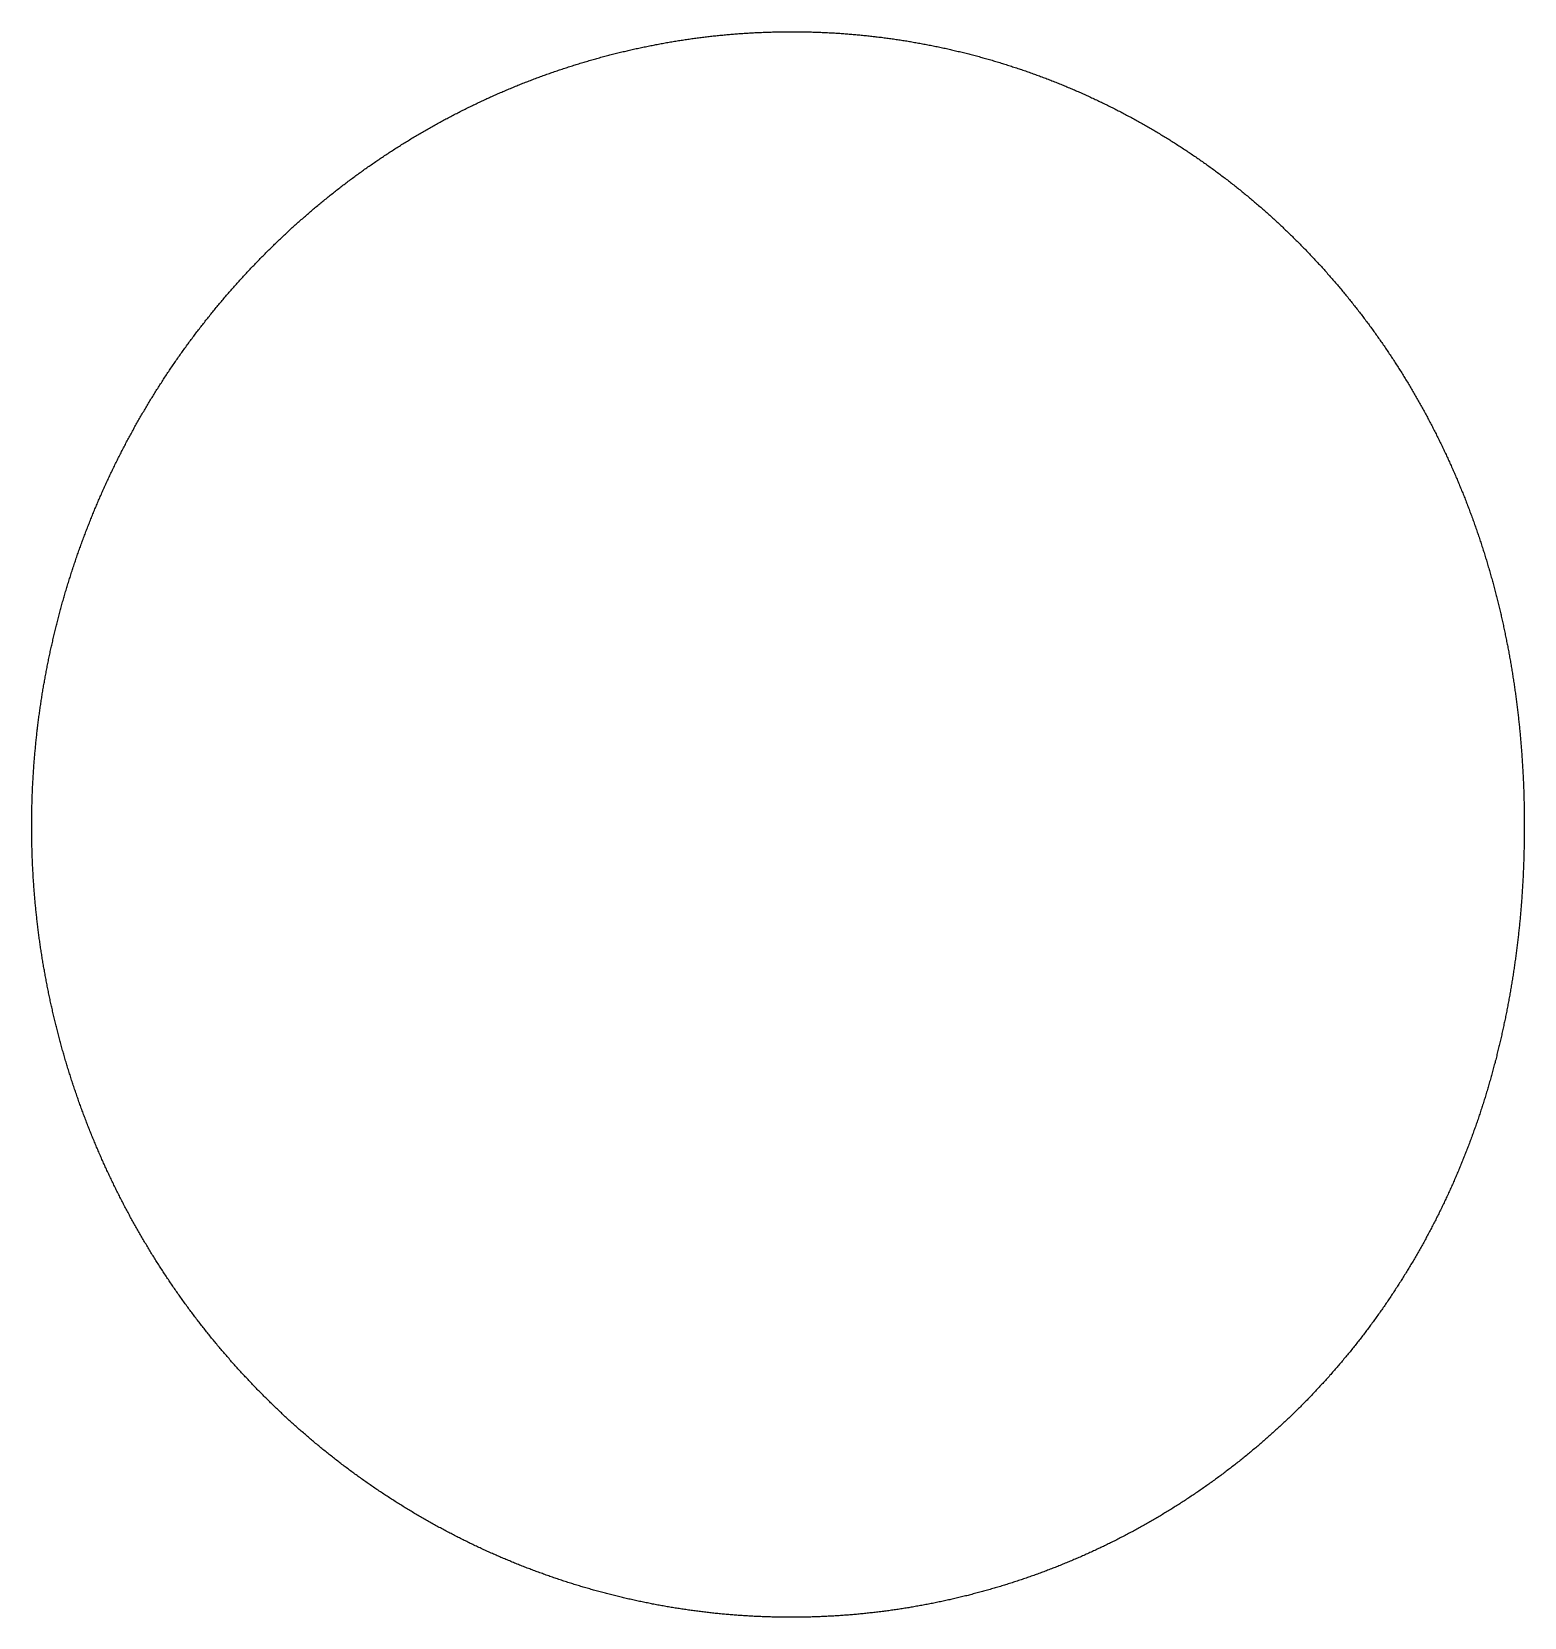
# Model space of a CAD drawing. Header units: metres. Extents: x -294 to 245, y -286 to 287.
import ezdxf

# ---------------------------------------------------------------- set-up
doc = ezdxf.new("R2010")
doc.units = ezdxf.units.M

msp = doc.modelspace()

# ---------------------------------------------------------------- linework, layer by layer
msp.add_lwpolyline([(245.04, 0), (245.04, -0.15), (245.04, -0.63), (245.04, -1.12), (245.04, -1.61), (245.04, -1.61), (245.03, -2.09), (245.03, -2.58), (245.03, -3.07), (245.02, -3.55), (245.02, -4.04), (245.01, -4.53), (245.01, -5.01), (245, -5.5), (244.99, -5.99), (244.98, -6.47), (244.98, -6.96), (244.97, -7.45), (244.96, -7.93), (244.95, -8.42), (244.93, -8.91), (244.92, -9.39), (244.91, -9.88), (244.9, -10.36), (244.88, -10.85), (244.87, -11.34), (244.85, -11.82), (244.84, -12.31), (244.82, -12.8), (244.8, -13.28), (244.79, -13.77), (244.77, -14.26), (244.75, -14.74), (244.73, -15.23), (244.71, -15.72), (244.69, -16.2), (244.67, -16.69), (244.65, -17.17), (244.62, -17.66), (244.6, -18.15), (244.58, -18.63), (244.55, -19.12), (244.52, -19.6), (244.5, -20.09), (244.47, -20.58), (244.44, -21.06), (244.42, -21.55), (244.39, -22.03), (244.36, -22.52), (244.33, -23.01), (244.3, -23.49), (244.27, -23.98), (244.23, -24.46), (244.2, -24.95), (244.17, -25.43), (244.13, -25.92), (244.1, -26.41), (244.06, -26.89), (244.03, -27.38), (243.99, -27.86), (243.95, -28.35), (243.91, -28.83), (243.88, -29.32), (243.84, -29.8), (243.8, -30.29), (243.75, -30.77), (243.71, -31.26), (243.67, -31.74), (243.63, -32.23), (243.58, -32.71), (243.54, -33.2), (243.49, -33.68), (243.45, -34.16), (243.4, -34.65), (243.35, -35.13), (243.31, -35.62), (243.26, -36.1), (243.21, -36.59), (243.16, -37.07), (243.11, -37.55), (243.05, -38.04), (243, -38.52), (242.95, -39.01), (242.9, -39.49), (242.84, -39.97), (242.79, -40.46), (242.73, -40.94), (242.67, -41.42), (242.62, -41.91), (242.56, -42.39), (242.5, -42.87), (242.44, -43.36), (242.38, -43.84), (242.32, -44.32), (242.26, -44.81), (242.2, -45.29), (242.14, -45.77), (242.07, -46.25), (242.01, -46.74), (241.94, -47.22), (241.88, -47.7), (241.81, -48.18), (241.75, -48.67), (241.68, -49.15), (241.61, -49.63), (241.54, -50.11), (241.47, -50.59), (241.4, -51.07), (241.33, -51.56), (241.26, -52.04), (241.19, -52.52), (241.11, -53), (241.04, -53.48), (240.97, -53.96), (240.89, -54.44), (240.82, -54.92), (240.74, -55.4), (240.66, -55.89), (240.58, -56.37), (240.5, -56.85), (240.43, -57.33), (240.35, -57.81), (240.26, -58.29), (240.18, -58.77), (240.1, -59.25), (240.02, -59.73), (239.93, -60.2), (239.85, -60.68), (239.76, -61.16), (239.68, -61.64), (239.59, -62.12), (239.5, -62.6), (239.42, -63.08), (239.33, -63.56), (239.24, -64.04), (239.15, -64.51), (239.06, -64.99), (238.96, -65.47), (238.87, -65.95), (238.78, -66.43), (238.68, -66.9), (238.59, -67.38), (238.49, -67.86), (238.4, -68.33), (238.3, -68.81), (238.2, -69.29), (238.11, -69.77), (238.01, -70.24), (237.91, -70.72), (237.81, -71.19), (237.71, -71.67), (237.61, -72.15), (237.5, -72.62), (237.4, -73.1), (237.3, -73.57), (237.19, -74.05), (237.09, -74.52), (236.98, -75), (236.87, -75.47), (236.77, -75.95), (236.66, -76.42), (236.55, -76.9), (236.44, -77.37), (236.33, -77.85), (236.22, -78.32), (236.11, -78.79), (235.99, -79.27), (235.88, -79.74), (235.77, -80.21), (235.65, -80.69), (235.54, -81.16), (235.42, -81.63), (235.3, -82.1), (235.18, -82.58), (235.07, -83.05), (234.95, -83.52), (234.83, -83.99), (234.71, -84.46), (234.58, -84.93), (234.46, -85.41), (234.34, -85.88), (234.21, -86.35), (234.09, -86.82), (233.96, -87.29), (233.84, -87.76), (233.71, -88.23), (233.58, -88.7), (233.46, -89.17), (233.33, -89.64), (233.2, -90.11), (233.07, -90.57), (232.93, -91.04), (232.8, -91.51), (232.67, -91.98), (232.53, -92.45), (232.4, -92.92), (232.26, -93.38), (232.13, -93.85), (231.99, -94.32), (231.85, -94.78), (231.72, -95.25), (231.58, -95.72), (231.44, -96.18), (231.3, -96.65), (231.15, -97.11), (231.01, -97.58), (230.87, -98.05), (230.73, -98.51), (230.58, -98.98), (230.44, -99.44), (230.29, -99.9), (230.14, -100.37), (229.99, -100.83), (229.85, -101.29), (229.7, -101.76), (229.55, -102.22), (229.4, -102.68), (229.24, -103.15), (229.09, -103.61), (228.94, -104.07), (228.78, -104.53), (228.63, -104.99), (228.47, -105.45), (228.32, -105.92), (228.16, -106.38), (228, -106.84), (227.84, -107.3), (227.68, -107.76), (227.52, -108.22), (227.36, -108.67), (227.2, -109.13), (227.04, -109.59), (226.87, -110.05), (226.71, -110.51), (226.54, -110.97), (226.38, -111.42), (226.21, -111.88), (226.04, -112.34), (225.87, -112.8), (225.71, -113.25), (225.54, -113.71), (225.37, -114.16), (225.19, -114.62), (225.02, -115.07), (224.85, -115.53), (224.68, -115.98), (224.5, -116.44), (224.33, -116.89), (224.15, -117.35), (223.97, -117.8), (223.8, -118.25), (223.62, -118.71), (223.44, -119.16), (223.26, -119.61), (223.08, -120.06), (222.9, -120.51), (222.71, -120.97), (222.53, -121.42), (222.35, -121.87), (222.16, -122.32), (221.98, -122.77), (221.79, -123.22), (221.6, -123.67), (221.42, -124.12), (221.23, -124.56), (221.04, -125.01), (220.85, -125.46), (220.66, -125.91), (220.46, -126.36), (220.27, -126.8), (220.08, -127.25), (219.88, -127.7), (219.69, -128.14), (219.49, -128.59), (219.3, -129.03), (219.1, -129.48), (218.9, -129.92), (218.7, -130.37), (218.5, -130.81), (218.3, -131.25), (218.1, -131.7), (217.9, -132.14), (217.7, -132.58), (217.49, -133.02), (217.29, -133.47), (217.08, -133.91), (216.88, -134.35), (216.67, -134.79), (216.46, -135.23), (216.25, -135.67), (216.04, -136.11), (215.83, -136.55), (215.62, -136.99), (215.41, -137.42), (215.2, -137.86), (214.99, -138.3), (214.77, -138.74), (214.56, -139.17), (214.34, -139.61), (214.13, -140.05), (213.91, -140.48), (213.69, -140.92), (213.48, -141.35), (213.26, -141.79), (213.04, -142.22), (212.82, -142.66), (212.59, -143.09), (212.37, -143.52), (212.15, -143.95), (211.93, -144.39), (211.7, -144.82), (211.48, -145.25), (211.25, -145.68), (211.02, -146.11), (210.8, -146.54), (210.57, -146.97), (210.34, -147.4), (210.11, -147.83), (209.88, -148.26), (209.65, -148.69), (209.42, -149.12), (209.18, -149.54), (208.95, -149.97), (208.71, -150.4), (208.48, -150.82), (208.24, -151.25), (208.01, -151.67), (207.77, -152.1), (207.53, -152.52), (207.29, -152.95), (207.05, -153.37), (206.81, -153.79), (206.57, -154.21), (206.32, -154.64), (206.08, -155.06), (205.84, -155.48), (205.59, -155.9), (205.35, -156.32), (205.1, -156.74), (204.85, -157.16), (204.61, -157.58), (204.36, -158), (204.11, -158.41), (203.86, -158.83), (203.61, -159.25), (203.36, -159.67), (203.1, -160.08), (202.85, -160.5), (202.6, -160.91), (202.34, -161.33), (202.09, -161.74), (201.83, -162.16), (201.58, -162.57), (201.32, -162.98), (201.06, -163.4), (200.8, -163.81), (200.54, -164.22), (200.28, -164.63), (200.02, -165.04), (199.76, -165.45), (199.5, -165.86), (199.23, -166.27), (198.97, -166.68), (198.7, -167.09), (198.44, -167.5), (198.17, -167.9), (197.91, -168.31), (197.64, -168.72), (197.37, -169.12), (197.1, -169.53), (196.83, -169.93), (196.56, -170.34), (196.29, -170.74), (196.02, -171.15), (195.74, -171.55), (195.47, -171.95), (195.19, -172.35), (194.92, -172.75), (194.64, -173.16), (194.37, -173.56), (194.09, -173.96), (193.81, -174.36), (193.53, -174.75), (193.25, -175.15), (192.97, -175.55), (192.69, -175.95), (192.41, -176.34), (192.13, -176.74), (191.84, -177.14), (191.56, -177.53), (191.27, -177.93), (190.99, -178.32), (190.7, -178.71), (190.42, -179.11), (190.13, -179.5), (189.84, -179.89), (189.55, -180.28), (189.26, -180.68), (188.97, -181.07), (188.68, -181.46), (188.39, -181.84), (188.09, -182.23), (187.8, -182.62), (187.51, -183.01), (187.21, -183.4), (186.92, -183.78), (186.62, -184.17), (186.32, -184.56), (186.03, -184.94), (185.73, -185.33), (185.43, -185.71), (185.13, -186.09), (184.83, -186.48), (184.53, -186.86), (184.22, -187.24), (183.92, -187.62), (183.62, -188), (183.31, -188.38), (183.01, -188.76), (182.7, -189.14), (182.4, -189.52), (182.09, -189.9), (181.78, -190.27), (181.47, -190.65), (181.17, -191.02), (180.86, -191.4), (180.55, -191.78), (180.23, -192.15), (179.92, -192.52), (179.61, -192.9), (179.3, -193.27), (178.98, -193.64), (178.67, -194.01), (178.35, -194.38), (178.04, -194.75), (177.72, -195.12), (177.4, -195.49), (177.09, -195.86), (176.77, -196.23), (176.45, -196.6), (176.13, -196.96), (175.81, -197.33), (175.48, -197.69), (175.16, -198.06), (174.84, -198.42), (174.52, -198.79), (174.19, -199.15), (173.87, -199.51), (173.54, -199.87), (173.22, -200.24), (172.89, -200.6), (172.56, -200.96), (172.23, -201.32), (171.91, -201.67), (171.58, -202.03), (171.25, -202.39), (170.92, -202.75), (170.58, -203.1), (170.25, -203.46), (169.92, -203.82), (169.59, -204.17), (169.25, -204.52), (168.92, -204.88), (168.58, -205.23), (168.25, -205.58), (167.91, -205.93), (167.57, -206.28), (167.23, -206.63), (166.89, -206.98), (166.56, -207.33), (166.21, -207.68), (165.87, -208.03), (165.53, -208.38), (165.19, -208.72), (164.85, -209.07), (164.51, -209.41), (164.16, -209.76), (163.82, -210.1), (163.47, -210.44), (163.13, -210.79), (162.78, -211.13), (162.43, -211.47), (162.08, -211.81), (161.74, -212.15), (161.39, -212.49), (161.04, -212.83), (160.69, -213.16), (160.34, -213.5), (159.98, -213.84), (159.63, -214.17), (159.28, -214.51), (158.92, -214.84), (158.57, -215.18), (158.22, -215.51), (157.86, -215.84), (157.5, -216.18), (157.15, -216.51), (156.79, -216.84), (156.43, -217.17), (156.07, -217.5), (155.72, -217.82), (155.36, -218.15), (155, -218.48), (154.63, -218.81), (154.27, -219.13), (153.91, -219.46), (153.55, -219.78), (153.18, -220.11), (152.82, -220.43), (152.46, -220.75), (152.09, -221.07), (151.72, -221.39), (151.36, -221.71), (150.99, -222.03), (150.62, -222.35), (150.25, -222.67), (149.89, -222.99), (149.52, -223.3), (149.15, -223.62), (148.78, -223.94), (148.4, -224.25), (148.03, -224.56), (147.66, -224.88), (147.29, -225.19), (146.91, -225.5), (146.54, -225.81), (146.16, -226.12), (145.79, -226.43), (145.41, -226.74), (145.04, -227.05), (144.66, -227.36), (144.28, -227.67), (143.9, -227.97), (143.53, -228.28), (143.15, -228.58), (142.77, -228.89), (142.39, -229.19), (142, -229.49), (141.62, -229.8), (141.24, -230.1), (140.86, -230.4), (140.48, -230.7), (140.09, -231), (139.71, -231.3), (139.32, -231.59), (138.94, -231.89), (138.55, -232.19), (138.16, -232.48), (137.78, -232.78), (137.39, -233.07), (137, -233.37), (136.61, -233.66), (136.22, -233.95), (135.83, -234.24), (135.44, -234.53), (135.05, -234.82), (134.66, -235.11), (134.27, -235.4), (133.87, -235.69), (133.48, -235.97), (133.09, -236.26), (132.69, -236.55), (132.3, -236.83), (131.9, -237.11), (131.51, -237.4), (131.11, -237.68), (130.71, -237.96), (130.32, -238.24), (129.92, -238.52), (129.52, -238.8), (129.12, -239.08), (128.72, -239.36), (128.32, -239.64), (127.92, -239.91), (127.52, -240.19), (127.12, -240.46), (126.72, -240.74), (126.31, -241.01), (125.91, -241.29), (125.51, -241.56), (125.1, -241.83), (124.7, -242.1), (124.29, -242.37), (123.89, -242.64), (123.48, -242.91), (123.08, -243.17), (122.67, -243.44), (122.26, -243.71), (121.85, -243.97), (121.44, -244.24), (121.04, -244.5), (120.63, -244.76), (120.22, -245.03), (119.81, -245.29), (119.39, -245.55), (118.98, -245.81), (118.57, -246.07), (118.16, -246.33), (117.75, -246.58), (117.33, -246.84), (116.92, -247.1), (116.5, -247.35), (116.09, -247.61), (115.67, -247.86), (115.26, -248.11), (114.84, -248.36), (114.42, -248.62), (114.01, -248.87), (113.59, -249.12), (113.17, -249.36), (112.75, -249.61), (112.33, -249.86), (111.91, -250.11), (111.49, -250.35), (111.07, -250.6), (110.65, -250.84), (110.23, -251.09), (109.81, -251.33), (109.39, -251.57), (108.96, -251.81), (108.54, -252.05), (108.12, -252.29), (107.69, -252.53), (107.27, -252.77), (106.84, -253.01), (106.42, -253.24), (105.99, -253.48), (105.57, -253.71), (105.14, -253.95), (104.71, -254.18), (104.28, -254.41), (103.86, -254.64), (103.43, -254.87), (103, -255.1), (102.57, -255.33), (102.14, -255.56), (101.71, -255.79), (101.28, -256.01), (100.85, -256.24), (100.42, -256.47), (99.98, -256.69), (99.55, -256.91), (99.12, -257.14), (98.69, -257.36), (98.25, -257.58), (97.82, -257.8), (97.38, -258.02), (96.95, -258.24), (96.51, -258.45), (96.08, -258.67), (95.64, -258.89), (95.2, -259.1), (94.77, -259.32), (94.33, -259.53), (93.89, -259.74), (93.45, -259.96), (93.02, -260.17), (92.58, -260.38), (92.14, -260.59), (91.7, -260.79), (91.26, -261), (90.82, -261.21), (90.38, -261.42), (89.93, -261.62), (89.49, -261.83), (89.05, -262.03), (88.61, -262.23), (88.17, -262.43), (87.72, -262.64), (87.28, -262.84), (86.84, -263.03), (86.39, -263.23), (85.95, -263.43), (85.5, -263.63), (85.06, -263.82), (84.61, -264.02), (84.16, -264.21), (83.72, -264.41), (83.27, -264.6), (82.82, -264.79), (82.38, -264.98), (81.93, -265.17), (81.48, -265.36), (81.03, -265.55), (80.58, -265.74), (80.13, -265.93), (79.68, -266.11), (79.23, -266.3), (78.78, -266.48), (78.33, -266.66), (77.88, -266.85), (77.43, -267.03), (76.98, -267.21), (76.52, -267.39), (76.07, -267.57), (75.62, -267.75), (75.17, -267.93), (74.71, -268.1), (74.26, -268.28), (73.8, -268.45), (73.35, -268.63), (72.89, -268.8), (72.44, -268.97), (71.98, -269.14), (71.53, -269.32), (71.07, -269.49), (70.62, -269.65), (70.16, -269.82), (69.7, -269.99), (69.24, -270.16), (68.79, -270.32), (68.33, -270.49), (67.87, -270.65), (67.41, -270.81), (66.95, -270.98), (66.49, -271.14), (66.03, -271.3), (65.57, -271.46), (65.11, -271.62), (64.65, -271.77), (64.19, -271.93), (63.73, -272.09), (63.27, -272.24), (62.81, -272.4), (62.35, -272.55), (61.89, -272.7), (61.42, -272.86), (60.96, -273.01), (60.5, -273.16), (60.03, -273.31), (59.57, -273.45), (59.11, -273.6), (58.64, -273.75), (58.18, -273.89), (57.71, -274.04), (57.25, -274.18), (56.78, -274.33), (56.32, -274.47), (55.85, -274.61), (55.39, -274.75), (54.92, -274.89), (54.45, -275.03), (53.99, -275.17), (53.52, -275.3), (53.05, -275.44), (52.59, -275.57), (52.12, -275.71), (51.65, -275.84), (51.18, -275.97), (50.71, -276.11), (50.24, -276.24), (49.77, -276.37), (49.31, -276.5), (48.84, -276.62), (48.37, -276.75), (47.9, -276.88), (47.43, -277), (46.96, -277.13), (46.48, -277.25), (46.01, -277.37), (45.54, -277.5), (45.07, -277.62), (44.6, -277.74), (44.13, -277.86), (43.66, -277.98), (43.18, -278.09), (42.71, -278.21), (42.24, -278.33), (41.77, -278.44), (41.29, -278.56), (40.82, -278.67), (40.35, -278.78), (39.87, -278.89), (39.4, -279), (38.92, -279.11), (38.45, -279.22), (37.97, -279.33), (37.5, -279.44), (37.02, -279.54), (36.55, -279.65), (36.07, -279.75), (35.6, -279.86), (35.12, -279.96), (34.65, -280.06), (34.17, -280.16), (33.69, -280.26), (33.22, -280.36), (32.74, -280.46), (32.26, -280.56), (31.79, -280.66), (31.31, -280.75), (30.83, -280.85), (30.36, -280.94), (29.88, -281.03), (29.4, -281.12), (28.92, -281.22), (28.44, -281.31), (27.96, -281.39), (27.49, -281.48), (27.01, -281.57), (26.53, -281.66), (26.05, -281.74), (25.57, -281.83), (25.09, -281.91), (24.61, -282), (24.13, -282.08), (23.65, -282.16), (23.17, -282.24), (22.69, -282.32), (22.21, -282.4), (21.73, -282.47), (21.25, -282.55), (20.77, -282.63), (20.29, -282.7), (19.81, -282.78), (19.33, -282.85), (18.84, -282.92), (18.36, -282.99), (17.88, -283.06), (17.4, -283.13), (16.92, -283.2), (16.44, -283.27), (15.95, -283.34), (15.47, -283.4), (14.99, -283.47), (14.51, -283.53), (14.02, -283.6), (13.54, -283.66), (13.06, -283.72), (12.58, -283.78), (12.09, -283.84), (11.61, -283.9), (11.13, -283.96), (10.64, -284.01), (10.16, -284.07), (9.68, -284.13), (9.19, -284.18), (8.71, -284.23), (8.23, -284.29), (7.74, -284.34), (7.26, -284.39), (6.77, -284.44), (6.29, -284.49), (5.8, -284.53), (5.32, -284.58), (4.84, -284.63), (4.35, -284.67), (3.87, -284.72), (3.38, -284.76), (2.9, -284.8), (2.41, -284.85), (1.93, -284.89), (1.44, -284.93), (0.96, -284.97), (0.47, -285), (-0.01, -285.04), (-0.5, -285.08), (-0.98, -285.11), (-1.47, -285.15), (-1.96, -285.18), (-2.44, -285.21), (-2.93, -285.24), (-3.41, -285.27), (-3.9, -285.3), (-4.38, -285.33), (-4.87, -285.36), (-5.36, -285.39), (-5.84, -285.41), (-6.33, -285.44), (-6.81, -285.46), (-7.3, -285.49), (-7.79, -285.51), (-8.27, -285.53), (-8.76, -285.55), (-9.25, -285.57), (-9.73, -285.59), (-10.22, -285.61), (-10.7, -285.63), (-11.19, -285.64), (-11.68, -285.66), (-12.16, -285.67), (-12.65, -285.69), (-13.14, -285.7), (-13.62, -285.71), (-14.11, -285.72), (-14.6, -285.73), (-15.08, -285.74), (-15.57, -285.75), (-16.06, -285.76), (-16.54, -285.77), (-17.03, -285.77), (-17.52, -285.78), (-18, -285.78), (-18.49, -285.78), (-18.98, -285.78), (-19.46, -285.79), (-19.95, -285.79), (-20.44, -285.79), (-20.92, -285.78), (-21.41, -285.78), (-21.9, -285.78), (-22.38, -285.77), (-22.87, -285.77), (-23.36, -285.76), (-23.84, -285.76), (-24.33, -285.75), (-24.82, -285.74), (-25.3, -285.73), (-25.79, -285.72), (-26.28, -285.71), (-26.76, -285.69), (-27.25, -285.68), (-27.74, -285.67), (-28.22, -285.65), (-28.71, -285.63), (-29.2, -285.62), (-29.68, -285.6), (-30.17, -285.58), (-30.65, -285.56), (-31.14, -285.54), (-31.63, -285.52), (-32.11, -285.5), (-32.6, -285.47), (-33.09, -285.45), (-33.57, -285.42), (-34.06, -285.4), (-34.54, -285.37), (-35.03, -285.34), (-35.52, -285.32), (-36, -285.29), (-36.49, -285.26), (-36.97, -285.22), (-37.46, -285.19), (-37.94, -285.16), (-38.43, -285.12), (-38.92, -285.09), (-39.4, -285.05), (-39.89, -285.02), (-40.37, -284.98), (-40.86, -284.94), (-41.34, -284.9), (-41.83, -284.86), (-42.31, -284.82), (-42.8, -284.78), (-43.28, -284.74), (-43.77, -284.69), (-44.25, -284.65), (-44.73, -284.6), (-45.22, -284.55), (-45.7, -284.51), (-46.19, -284.46), (-46.67, -284.41), (-47.16, -284.36), (-47.64, -284.31), (-48.12, -284.26), (-48.61, -284.2), (-49.09, -284.15), (-49.58, -284.09), (-50.06, -284.04), (-50.54, -283.98), (-51.03, -283.93), (-51.51, -283.87), (-51.99, -283.81), (-52.48, -283.75), (-52.96, -283.69), (-53.44, -283.63), (-53.92, -283.56), (-54.41, -283.5), (-54.89, -283.43), (-55.37, -283.37), (-55.85, -283.3), (-56.33, -283.24), (-56.82, -283.17), (-57.3, -283.1), (-57.78, -283.03), (-58.26, -282.96), (-58.74, -282.89), (-59.22, -282.81), (-59.71, -282.74), (-60.19, -282.67), (-60.67, -282.59), (-61.15, -282.52), (-61.63, -282.44), (-62.11, -282.36), (-62.59, -282.28), (-63.07, -282.2), (-63.55, -282.12), (-64.03, -282.04), (-64.51, -281.96), (-64.99, -281.87), (-65.47, -281.79), (-65.95, -281.71), (-66.43, -281.62), (-66.91, -281.53), (-67.38, -281.45), (-67.86, -281.36), (-68.34, -281.27), (-68.82, -281.18), (-69.3, -281.09), (-69.78, -281), (-70.25, -280.9), (-70.73, -280.81), (-71.21, -280.71), (-71.69, -280.62), (-72.16, -280.52), (-72.64, -280.43), (-73.12, -280.33), (-73.59, -280.23), (-74.07, -280.13), (-74.55, -280.03), (-75.02, -279.93), (-75.5, -279.82), (-75.97, -279.72), (-76.45, -279.62), (-76.92, -279.51), (-77.4, -279.41), (-77.87, -279.3), (-78.35, -279.19), (-78.82, -279.08), (-79.3, -278.97), (-79.77, -278.86), (-80.25, -278.75), (-80.72, -278.64), (-81.19, -278.53), (-81.67, -278.42), (-82.14, -278.3), (-82.61, -278.19), (-83.08, -278.07), (-83.56, -277.95), (-84.03, -277.83), (-84.5, -277.72), (-84.97, -277.6), (-85.44, -277.48), (-85.92, -277.35), (-86.39, -277.23), (-86.86, -277.11), (-87.33, -276.98), (-87.8, -276.86), (-88.27, -276.73), (-88.74, -276.61), (-89.21, -276.48), (-89.68, -276.35), (-90.15, -276.22), (-90.62, -276.09), (-91.09, -275.96), (-91.55, -275.83), (-92.02, -275.7), (-92.49, -275.56), (-92.96, -275.43), (-93.43, -275.3), (-93.89, -275.16), (-94.36, -275.02), (-94.83, -274.88), (-95.29, -274.75), (-95.76, -274.61), (-96.23, -274.47), (-96.69, -274.33), (-97.16, -274.18), (-97.62, -274.04), (-98.09, -273.9), (-98.55, -273.75), (-99.02, -273.61), (-99.48, -273.46), (-99.95, -273.31), (-100.41, -273.17), (-100.87, -273.02), (-101.34, -272.87), (-101.8, -272.72), (-102.26, -272.57), (-102.72, -272.41), (-103.19, -272.26), (-103.65, -272.11), (-104.11, -271.95), (-104.57, -271.8), (-105.03, -271.64), (-105.49, -271.48), (-105.95, -271.33), (-106.41, -271.17), (-106.87, -271.01), (-107.33, -270.85), (-107.79, -270.69), (-108.25, -270.52), (-108.71, -270.36), (-109.17, -270.2), (-109.62, -270.03), (-110.08, -269.87), (-110.54, -269.7), (-111, -269.53), (-111.45, -269.37), (-111.91, -269.2), (-112.37, -269.03), (-112.82, -268.86), (-113.28, -268.69), (-113.73, -268.51), (-114.19, -268.34), (-114.64, -268.17), (-115.1, -267.99), (-115.55, -267.82), (-116, -267.64), (-116.46, -267.46), (-116.91, -267.29), (-117.36, -267.11), (-117.82, -266.93), (-118.27, -266.75), (-118.72, -266.57), (-119.17, -266.39), (-119.62, -266.2), (-120.07, -266.02), (-120.52, -265.83), (-120.97, -265.65), (-121.42, -265.46), (-121.87, -265.28), (-122.32, -265.09), (-122.77, -264.9), (-123.22, -264.71), (-123.67, -264.52), (-124.12, -264.33), (-124.56, -264.14), (-125.01, -263.95), (-125.46, -263.75), (-125.9, -263.56), (-126.35, -263.36), (-126.79, -263.17), (-127.24, -262.97), (-127.68, -262.78), (-128.13, -262.58), (-128.57, -262.38), (-129.02, -262.18), (-129.46, -261.98), (-129.9, -261.78), (-130.35, -261.57), (-130.79, -261.37), (-131.23, -261.17), (-131.67, -260.96), (-132.11, -260.76), (-132.55, -260.55), (-133, -260.34), (-133.44, -260.14), (-133.88, -259.93), (-134.31, -259.72), (-134.75, -259.51), (-135.19, -259.3), (-135.63, -259.09), (-136.07, -258.87), (-136.51, -258.66), (-136.94, -258.45), (-137.38, -258.23), (-137.82, -258.02), (-138.25, -257.8), (-138.69, -257.58), (-139.12, -257.36), (-139.56, -257.15), (-139.99, -256.93), (-140.43, -256.71), (-140.86, -256.48), (-141.29, -256.26), (-141.73, -256.04), (-142.16, -255.82), (-142.59, -255.59), (-143.02, -255.37), (-143.45, -255.14), (-143.88, -254.91), (-144.31, -254.69), (-144.74, -254.46), (-145.17, -254.23), (-145.6, -254), (-146.03, -253.77), (-146.46, -253.54), (-146.89, -253.31), (-147.31, -253.07), (-147.74, -252.84), (-148.17, -252.61), (-148.59, -252.37), (-149.02, -252.14), (-149.44, -251.9), (-149.87, -251.66), (-150.29, -251.42), (-150.72, -251.18), (-151.14, -250.94), (-151.57, -250.7), (-151.99, -250.46), (-152.41, -250.22), (-152.83, -249.98), (-153.25, -249.73), (-153.67, -249.49), (-154.1, -249.25), (-154.52, -249), (-154.93, -248.75), (-155.35, -248.51), (-155.77, -248.26), (-156.19, -248.01), (-156.61, -247.76), (-157.03, -247.51), (-157.44, -247.26), (-157.86, -247.01), (-158.28, -246.75), (-158.69, -246.5), (-159.11, -246.25), (-159.52, -245.99), (-159.94, -245.74), (-160.35, -245.48), (-160.76, -245.22), (-161.18, -244.97), (-161.59, -244.71), (-162, -244.45), (-162.41, -244.19), (-162.82, -243.93), (-163.23, -243.67), (-163.64, -243.41), (-164.05, -243.14), (-164.46, -242.88), (-164.87, -242.62), (-165.28, -242.35), (-165.69, -242.09), (-166.1, -241.82), (-166.5, -241.55), (-166.91, -241.28), (-167.32, -241.02), (-167.72, -240.75), (-168.13, -240.48), (-168.53, -240.21), (-168.93, -239.93), (-169.34, -239.66), (-169.74, -239.39), (-170.14, -239.12), (-170.55, -238.84), (-170.95, -238.57), (-171.35, -238.29), (-171.75, -238.01), (-172.15, -237.74), (-172.55, -237.46), (-172.95, -237.18), (-173.35, -236.9), (-173.74, -236.62), (-174.14, -236.34), (-174.54, -236.06), (-174.93, -235.78), (-175.33, -235.49), (-175.73, -235.21), (-176.12, -234.93), (-176.52, -234.64), (-176.91, -234.35), (-177.3, -234.07), (-177.7, -233.78), (-178.09, -233.49), (-178.48, -233.21), (-178.87, -232.92), (-179.26, -232.63), (-179.65, -232.34), (-180.04, -232.04), (-180.43, -231.75), (-180.82, -231.46), (-181.21, -231.17), (-181.6, -230.87), (-181.99, -230.58), (-182.37, -230.28), (-182.76, -229.99), (-183.15, -229.69), (-183.53, -229.39), (-183.92, -229.09), (-184.3, -228.8), (-184.68, -228.5), (-185.07, -228.2), (-185.45, -227.9), (-185.83, -227.59), (-186.21, -227.29), (-186.59, -226.99), (-186.97, -226.69), (-187.35, -226.38), (-187.73, -226.08), (-188.11, -225.77), (-188.49, -225.46), (-188.87, -225.16), (-189.25, -224.85), (-189.62, -224.54), (-190, -224.23), (-190.37, -223.92), (-190.75, -223.61), (-191.12, -223.3), (-191.5, -222.99), (-191.87, -222.68), (-192.24, -222.37), (-192.62, -222.05), (-192.99, -221.74), (-193.36, -221.42), (-193.73, -221.11), (-194.1, -220.79), (-194.47, -220.48), (-194.84, -220.16), (-195.21, -219.84), (-195.58, -219.52), (-195.94, -219.2), (-196.31, -218.88), (-196.68, -218.56), (-197.04, -218.24), (-197.41, -217.92), (-197.77, -217.6), (-198.14, -217.28), (-198.5, -216.95), (-198.86, -216.63), (-199.22, -216.3), (-199.59, -215.98), (-199.95, -215.65), (-200.31, -215.32), (-200.67, -215), (-201.03, -214.67), (-201.39, -214.34), (-201.74, -214.01), (-202.1, -213.68), (-202.46, -213.35), (-202.82, -213.02), (-203.17, -212.68), (-203.53, -212.35), (-203.88, -212.02), (-204.24, -211.68), (-204.59, -211.35), (-204.94, -211.02), (-205.29, -210.68), (-205.65, -210.34), (-206, -210.01), (-206.35, -209.67), (-206.7, -209.33), (-207.05, -208.99), (-207.4, -208.65), (-207.75, -208.31), (-208.09, -207.97), (-208.44, -207.63), (-208.79, -207.29), (-209.13, -206.95), (-209.48, -206.6), (-209.82, -206.26), (-210.17, -205.92), (-210.51, -205.57), (-210.85, -205.23), (-211.2, -204.88), (-211.54, -204.53), (-211.88, -204.19), (-212.22, -203.84), (-212.56, -203.49), (-212.9, -203.14), (-213.24, -202.79), (-213.57, -202.44), (-213.91, -202.09), (-214.25, -201.74), (-214.58, -201.39), (-214.92, -201.03), (-215.26, -200.68), (-215.59, -200.33), (-215.92, -199.97), (-216.26, -199.62), (-216.59, -199.26), (-216.92, -198.91), (-217.25, -198.55), (-217.58, -198.19), (-217.91, -197.84), (-218.24, -197.48), (-218.57, -197.12), (-218.9, -196.76), (-219.23, -196.4), (-219.55, -196.04), (-219.88, -195.68), (-220.21, -195.32), (-220.53, -194.95), (-220.86, -194.59), (-221.18, -194.23), (-221.5, -193.86), (-221.83, -193.5), (-222.15, -193.13), (-222.47, -192.77), (-222.79, -192.4), (-223.11, -192.04), (-223.43, -191.67), (-223.75, -191.3), (-224.07, -190.93), (-224.38, -190.56), (-224.7, -190.19), (-225.02, -189.82), (-225.33, -189.45), (-225.65, -189.08), (-225.96, -188.71), (-226.27, -188.34), (-226.59, -187.97), (-226.9, -187.59), (-227.21, -187.22), (-227.52, -186.84), (-227.83, -186.47), (-228.14, -186.09), (-228.45, -185.72), (-228.76, -185.34), (-229.07, -184.96), (-229.37, -184.59), (-229.68, -184.21), (-229.99, -183.83), (-230.29, -183.45), (-230.6, -183.07), (-230.9, -182.69), (-231.2, -182.31), (-231.51, -181.93), (-231.81, -181.55), (-232.11, -181.16), (-232.41, -180.78), (-232.71, -180.4), (-233.01, -180.01), (-233.31, -179.63), (-233.6, -179.24), (-233.9, -178.86), (-234.2, -178.47), (-234.49, -178.09), (-234.79, -177.7), (-235.08, -177.31), (-235.38, -176.92), (-235.67, -176.54), (-235.96, -176.15), (-236.26, -175.76), (-236.55, -175.37), (-236.84, -174.98), (-237.13, -174.59), (-237.42, -174.19), (-237.7, -173.8), (-237.99, -173.41), (-238.28, -173.02), (-238.57, -172.62), (-238.85, -172.23), (-239.14, -171.84), (-239.42, -171.44), (-239.71, -171.05), (-239.99, -170.65), (-240.27, -170.25), (-240.55, -169.86), (-240.83, -169.46), (-241.11, -169.06), (-241.39, -168.66), (-241.67, -168.26), (-241.95, -167.86), (-242.23, -167.46), (-242.51, -167.06), (-242.78, -166.66), (-243.06, -166.26), (-243.33, -165.86), (-243.61, -165.46), (-243.88, -165.06), (-244.15, -164.65), (-244.43, -164.25), (-244.7, -163.85), (-244.97, -163.44), (-245.24, -163.04), (-245.51, -162.63), (-245.78, -162.23), (-246.04, -161.82), (-246.31, -161.41), (-246.58, -161.01), (-246.85, -160.6), (-247.11, -160.19), (-247.38, -159.78), (-247.64, -159.37), (-247.9, -158.96), (-248.16, -158.55), (-248.43, -158.14), (-248.69, -157.73), (-248.95, -157.32), (-249.21, -156.91), (-249.47, -156.5), (-249.73, -156.09), (-249.98, -155.67), (-250.24, -155.26), (-250.5, -154.85), (-250.75, -154.43), (-251.01, -154.02), (-251.26, -153.6), (-251.51, -153.19), (-251.77, -152.77), (-252.02, -152.35), (-252.27, -151.94), (-252.52, -151.52), (-252.77, -151.1), (-253.02, -150.68), (-253.27, -150.26), (-253.52, -149.85), (-253.76, -149.43), (-254.01, -149.01), (-254.25, -148.59), (-254.5, -148.17), (-254.74, -147.74), (-254.99, -147.32), (-255.23, -146.9), (-255.47, -146.48), (-255.71, -146.06), (-255.95, -145.63), (-256.19, -145.21), (-256.43, -144.79), (-256.67, -144.36), (-256.91, -143.94), (-257.15, -143.51), (-257.38, -143.09), (-257.62, -142.66), (-257.85, -142.23), (-258.09, -141.81), (-258.32, -141.38), (-258.55, -140.95), (-258.79, -140.53), (-259.02, -140.1), (-259.25, -139.67), (-259.48, -139.24), (-259.71, -138.81), (-259.93, -138.38), (-260.16, -137.95), (-260.39, -137.52), (-260.62, -137.09), (-260.84, -136.66), (-261.07, -136.23), (-261.29, -135.79), (-261.51, -135.36), (-261.73, -134.93), (-261.96, -134.5), (-262.18, -134.06), (-262.4, -133.63), (-262.62, -133.19), (-262.84, -132.76), (-263.05, -132.32), (-263.27, -131.89), (-263.49, -131.45), (-263.7, -131.02), (-263.92, -130.58), (-264.13, -130.14), (-264.35, -129.71), (-264.56, -129.27), (-264.77, -128.83), (-264.99, -128.39), (-265.2, -127.95), (-265.41, -127.51), (-265.62, -127.07), (-265.82, -126.63), (-266.03, -126.19), (-266.24, -125.75), (-266.45, -125.31), (-266.65, -124.87), (-266.86, -124.43), (-267.06, -123.99), (-267.26, -123.55), (-267.47, -123.1), (-267.67, -122.66), (-267.87, -122.22), (-268.07, -121.77), (-268.27, -121.33), (-268.47, -120.89), (-268.67, -120.44), (-268.86, -120), (-269.06, -119.55), (-269.26, -119.11), (-269.45, -118.66), (-269.65, -118.21), (-269.84, -117.77), (-270.03, -117.32), (-270.22, -116.87), (-270.42, -116.43), (-270.61, -115.98), (-270.8, -115.53), (-270.99, -115.08), (-271.17, -114.63), (-271.36, -114.18), (-271.55, -113.73), (-271.74, -113.28), (-271.92, -112.83), (-272.11, -112.38), (-272.29, -111.93), (-272.47, -111.48), (-272.65, -111.03), (-272.84, -110.58), (-273.02, -110.13), (-273.2, -109.68), (-273.38, -109.22), (-273.56, -108.77), (-273.73, -108.32), (-273.91, -107.86), (-274.09, -107.41), (-274.26, -106.96), (-274.44, -106.5), (-274.61, -106.05), (-274.78, -105.59), (-274.96, -105.14), (-275.13, -104.68), (-275.3, -104.23), (-275.47, -103.77), (-275.64, -103.32), (-275.81, -102.86), (-275.98, -102.4), (-276.14, -101.94), (-276.31, -101.49), (-276.48, -101.03), (-276.64, -100.57), (-276.8, -100.11), (-276.97, -99.66), (-277.13, -99.2), (-277.29, -98.74), (-277.45, -98.28), (-277.61, -97.82), (-277.77, -97.36), (-277.93, -96.9), (-278.09, -96.44), (-278.25, -95.98), (-278.4, -95.52), (-278.56, -95.06), (-278.71, -94.59), (-278.87, -94.13), (-279.02, -93.67), (-279.18, -93.21), (-279.33, -92.75), (-279.48, -92.28), (-279.63, -91.82), (-279.78, -91.36), (-279.93, -90.89), (-280.07, -90.43), (-280.22, -89.97), (-280.37, -89.5), (-280.51, -89.04), (-280.66, -88.57), (-280.8, -88.11), (-280.95, -87.64), (-281.09, -87.18), (-281.23, -86.71), (-281.37, -86.25), (-281.51, -85.78), (-281.65, -85.31), (-281.79, -84.85), (-281.93, -84.38), (-282.07, -83.91), (-282.2, -83.45), (-282.34, -82.98), (-282.47, -82.51), (-282.61, -82.04), (-282.74, -81.58), (-282.87, -81.11), (-283, -80.64), (-283.13, -80.17), (-283.27, -79.7), (-283.39, -79.23), (-283.52, -78.76), (-283.65, -78.29), (-283.78, -77.82), (-283.91, -77.35), (-284.03, -76.88), (-284.16, -76.41), (-284.28, -75.94), (-284.4, -75.47), (-284.53, -75), (-284.65, -74.53), (-284.77, -74.06), (-284.89, -73.59), (-285.01, -73.11), (-285.13, -72.64), (-285.24, -72.17), (-285.36, -71.7), (-285.48, -71.22), (-285.59, -70.75), (-285.71, -70.28), (-285.82, -69.81), (-285.94, -69.33), (-286.05, -68.86), (-286.16, -68.39), (-286.27, -67.91), (-286.38, -67.44), (-286.49, -66.96), (-286.6, -66.49), (-286.71, -66.01), (-286.81, -65.54), (-286.92, -65.06), (-287.02, -64.59), (-287.13, -64.11), (-287.23, -63.64), (-287.34, -63.16), (-287.44, -62.69), (-287.54, -62.21), (-287.64, -61.73), (-287.74, -61.26), (-287.84, -60.78), (-287.94, -60.3), (-288.04, -59.83), (-288.13, -59.35), (-288.23, -58.87), (-288.32, -58.4), (-288.42, -57.92), (-288.51, -57.44), (-288.6, -56.96), (-288.7, -56.49), (-288.79, -56.01), (-288.88, -55.53), (-288.97, -55.05), (-289.06, -54.57), (-289.15, -54.09), (-289.23, -53.62), (-289.32, -53.14), (-289.4, -52.66), (-289.49, -52.18), (-289.57, -51.7), (-289.66, -51.22), (-289.74, -50.74), (-289.82, -50.26), (-289.9, -49.78), (-289.98, -49.3), (-290.06, -48.82), (-290.14, -48.34), (-290.22, -47.86), (-290.3, -47.38), (-290.37, -46.9), (-290.45, -46.42), (-290.53, -45.94), (-290.6, -45.46), (-290.67, -44.97), (-290.75, -44.49), (-290.82, -44.01), (-290.89, -43.53), (-290.96, -43.05), (-291.03, -42.57), (-291.1, -42.08), (-291.16, -41.6), (-291.23, -41.12), (-291.3, -40.64), (-291.36, -40.16), (-291.43, -39.67), (-291.49, -39.19), (-291.55, -38.71), (-291.62, -38.23), (-291.68, -37.74), (-291.74, -37.26), (-291.8, -36.78), (-291.86, -36.29), (-291.92, -35.81), (-291.97, -35.33), (-292.03, -34.84), (-292.09, -34.36), (-292.14, -33.88), (-292.2, -33.39), (-292.25, -32.91), (-292.3, -32.43), (-292.36, -31.94), (-292.41, -31.46), (-292.46, -30.97), (-292.51, -30.49), (-292.56, -30.01), (-292.61, -29.52), (-292.65, -29.04), (-292.7, -28.55), (-292.75, -28.07), (-292.79, -27.58), (-292.84, -27.1), (-292.88, -26.61), (-292.92, -26.13), (-292.96, -25.64), (-293, -25.16), (-293.05, -24.67), (-293.08, -24.19), (-293.12, -23.7), (-293.16, -23.22), (-293.2, -22.73), (-293.23, -22.25), (-293.27, -21.76), (-293.3, -21.28), (-293.34, -20.79), (-293.37, -20.31), (-293.4, -19.82), (-293.44, -19.33), (-293.47, -18.85), (-293.5, -18.36), (-293.53, -17.88), (-293.55, -17.39), (-293.58, -16.91), (-293.61, -16.42), (-293.63, -15.93), (-293.66, -15.45), (-293.68, -14.96), (-293.71, -14.48), (-293.73, -13.99), (-293.75, -13.5), (-293.77, -13.02), (-293.8, -12.53), (-293.81, -12.04), (-293.83, -11.56), (-293.85, -11.07), (-293.87, -10.59), (-293.89, -10.1), (-293.9, -9.61), (-293.92, -9.13), (-293.93, -8.64), (-293.94, -8.15), (-293.96, -7.67), (-293.97, -7.18), (-293.98, -6.69), (-293.99, -6.21), (-294, -5.72), (-294.01, -5.23), (-294.02, -4.75), (-294.02, -4.26), (-294.03, -3.77), (-294.04, -3.29), (-294.04, -2.8), (-294.04, -2.31), (-294.05, -1.83), (-294.05, -1.34), (-294.05, -0.85), (-294.05, -0.37), (-294.05, 0.12), (-294.05, 0.61), (-294.05, 1.09), (-294.05, 1.58), (-294.04, 2.07), (-294.04, 2.55), (-294.04, 3.04), (-294.03, 3.53), (-294.02, 4.01), (-294.02, 4.5), (-294.01, 4.99), (-294, 5.47), (-293.99, 5.96), (-293.98, 6.45), (-293.97, 6.93), (-293.96, 7.42), (-293.94, 7.91), (-293.93, 8.39), (-293.92, 8.88), (-293.9, 9.37), (-293.89, 9.85), (-293.87, 10.34), (-293.85, 10.83), (-293.83, 11.31), (-293.81, 11.8), (-293.79, 12.28), (-293.77, 12.77), (-293.75, 13.26), (-293.73, 13.74), (-293.71, 14.23), (-293.68, 14.72), (-293.66, 15.2), (-293.63, 15.69), (-293.61, 16.17), (-293.58, 16.66), (-293.55, 17.15), (-293.52, 17.63), (-293.49, 18.12), (-293.46, 18.6), (-293.43, 19.09), (-293.4, 19.57), (-293.37, 20.06), (-293.34, 20.55), (-293.3, 21.03), (-293.27, 21.52), (-293.23, 22), (-293.2, 22.49), (-293.16, 22.97), (-293.12, 23.46), (-293.08, 23.94), (-293.04, 24.43), (-293, 24.91), (-292.96, 25.4), (-292.92, 25.88), (-292.88, 26.37), (-292.83, 26.85), (-292.79, 27.34), (-292.74, 27.82), (-292.7, 28.31), (-292.65, 28.79), (-292.6, 29.28), (-292.55, 29.76), (-292.51, 30.24), (-292.46, 30.73), (-292.41, 31.21), (-292.35, 31.7), (-292.3, 32.18), (-292.25, 32.66), (-292.19, 33.15), (-292.14, 33.63), (-292.08, 34.11), (-292.03, 34.6), (-291.97, 35.08), (-291.91, 35.56), (-291.86, 36.05), (-291.8, 36.53), (-291.74, 37.01), (-291.68, 37.5), (-291.61, 37.98), (-291.55, 38.46), (-291.49, 38.94), (-291.42, 39.43), (-291.36, 39.91), (-291.29, 40.39), (-291.23, 40.87), (-291.16, 41.36), (-291.09, 41.84), (-291.02, 42.32), (-290.95, 42.8), (-290.88, 43.28), (-290.81, 43.76), (-290.74, 44.25), (-290.67, 44.73), (-290.59, 45.21), (-290.52, 45.69), (-290.45, 46.17), (-290.37, 46.65), (-290.29, 47.13), (-290.22, 47.61), (-290.14, 48.09), (-290.06, 48.57), (-289.98, 49.05), (-289.9, 49.53), (-289.82, 50.01), (-289.74, 50.49), (-289.65, 50.97), (-289.57, 51.45), (-289.48, 51.93), (-289.4, 52.41), (-289.31, 52.89), (-289.23, 53.37), (-289.14, 53.85), (-289.05, 54.33), (-288.96, 54.8), (-288.87, 55.28), (-288.78, 55.76), (-288.69, 56.24), (-288.6, 56.72), (-288.5, 57.19), (-288.41, 57.67), (-288.32, 58.15), (-288.22, 58.63), (-288.13, 59.1), (-288.03, 59.58), (-287.93, 60.06), (-287.83, 60.53), (-287.73, 61.01), (-287.63, 61.49), (-287.53, 61.96), (-287.43, 62.44), (-287.33, 62.92), (-287.23, 63.39), (-287.12, 63.87), (-287.02, 64.34), (-286.91, 64.82), (-286.81, 65.29), (-286.7, 65.77), (-286.59, 66.24), (-286.48, 66.72), (-286.37, 67.19), (-286.26, 67.66), (-286.15, 68.14), (-286.04, 68.61), (-285.93, 69.09), (-285.81, 69.56), (-285.7, 70.03), (-285.59, 70.51), (-285.47, 70.98), (-285.35, 71.45), (-285.24, 71.92), (-285.12, 72.4), (-285, 72.87), (-284.88, 73.34), (-284.76, 73.81), (-284.64, 74.28), (-284.52, 74.75), (-284.4, 75.22), (-284.27, 75.7), (-284.15, 76.17), (-284.03, 76.64), (-283.9, 77.11), (-283.77, 77.58), (-283.65, 78.05), (-283.52, 78.52), (-283.39, 78.99), (-283.26, 79.46), (-283.13, 79.92), (-283, 80.39), (-282.87, 80.86), (-282.74, 81.33), (-282.6, 81.8), (-282.47, 82.27), (-282.34, 82.73), (-282.2, 83.2), (-282.06, 83.67), (-281.93, 84.14), (-281.79, 84.6), (-281.65, 85.07), (-281.51, 85.54), (-281.37, 86), (-281.23, 86.47), (-281.09, 86.93), (-280.95, 87.4), (-280.8, 87.86), (-280.66, 88.33), (-280.51, 88.79), (-280.37, 89.26), (-280.22, 89.72), (-280.07, 90.19), (-279.93, 90.65), (-279.78, 91.11), (-279.63, 91.58), (-279.48, 92.04), (-279.33, 92.5), (-279.18, 92.96), (-279.02, 93.43), (-278.87, 93.89), (-278.72, 94.35), (-278.56, 94.81), (-278.41, 95.27), (-278.25, 95.73), (-278.09, 96.19), (-277.94, 96.65), (-277.78, 97.11), (-277.62, 97.57), (-277.46, 98.03), (-277.3, 98.49), (-277.14, 98.95), (-276.97, 99.41), (-276.81, 99.87), (-276.65, 100.33), (-276.48, 100.79), (-276.32, 101.24), (-276.15, 101.7), (-275.98, 102.16), (-275.82, 102.62), (-275.65, 103.07), (-275.48, 103.53), (-275.31, 103.99), (-275.14, 104.44), (-274.97, 104.9), (-274.79, 105.35), (-274.62, 105.81), (-274.45, 106.26), (-274.27, 106.72), (-274.1, 107.17), (-273.92, 107.62), (-273.75, 108.08), (-273.57, 108.53), (-273.39, 108.98), (-273.21, 109.44), (-273.03, 109.89), (-272.85, 110.34), (-272.67, 110.79), (-272.49, 111.24), (-272.31, 111.7), (-272.12, 112.15), (-271.94, 112.6), (-271.76, 113.05), (-271.57, 113.5), (-271.39, 113.95), (-271.2, 114.4), (-271.01, 114.85), (-270.82, 115.3), (-270.63, 115.74), (-270.44, 116.19), (-270.25, 116.64), (-270.06, 117.09), (-269.87, 117.53), (-269.68, 117.98), (-269.48, 118.43), (-269.29, 118.87), (-269.09, 119.32), (-268.9, 119.77), (-268.7, 120.21), (-268.51, 120.66), (-268.31, 121.1), (-268.11, 121.55), (-267.91, 121.99), (-267.71, 122.43), (-267.51, 122.88), (-267.3, 123.32), (-267.1, 123.76), (-266.9, 124.2), (-266.69, 124.64), (-266.49, 125.09), (-266.28, 125.53), (-266.08, 125.97), (-265.87, 126.41), (-265.66, 126.85), (-265.45, 127.29), (-265.24, 127.73), (-265.03, 128.17), (-264.82, 128.6), (-264.61, 129.04), (-264.4, 129.48), (-264.18, 129.92), (-263.97, 130.36), (-263.76, 130.79), (-263.54, 131.23), (-263.33, 131.67), (-263.11, 132.1), (-262.89, 132.54), (-262.67, 132.97), (-262.45, 133.41), (-262.24, 133.84), (-262.02, 134.28), (-261.79, 134.71), (-261.57, 135.14), (-261.35, 135.58), (-261.13, 136.01), (-260.9, 136.44), (-260.68, 136.87), (-260.45, 137.3), (-260.23, 137.73), (-260, 138.16), (-259.77, 138.6), (-259.55, 139.03), (-259.32, 139.45), (-259.09, 139.88), (-258.86, 140.31), (-258.63, 140.74), (-258.39, 141.17), (-258.16, 141.6), (-257.93, 142.02), (-257.69, 142.45), (-257.46, 142.88), (-257.22, 143.3), (-256.99, 143.73), (-256.75, 144.15), (-256.51, 144.58), (-256.28, 145), (-256.04, 145.43), (-255.8, 145.85), (-255.56, 146.27), (-255.32, 146.7), (-255.07, 147.12), (-254.83, 147.54), (-254.59, 147.96), (-254.34, 148.38), (-254.1, 148.81), (-253.86, 149.23), (-253.61, 149.65), (-253.36, 150.07), (-253.12, 150.48), (-252.87, 150.9), (-252.62, 151.32), (-252.37, 151.74), (-252.12, 152.16), (-251.87, 152.57), (-251.62, 152.99), (-251.36, 153.41), (-251.11, 153.82), (-250.86, 154.24), (-250.6, 154.65), (-250.35, 155.07), (-250.09, 155.48), (-249.84, 155.9), (-249.58, 156.31), (-249.32, 156.72), (-249.06, 157.13), (-248.8, 157.55), (-248.54, 157.96), (-248.28, 158.37), (-248.02, 158.78), (-247.76, 159.19), (-247.5, 159.6), (-247.23, 160.01), (-246.97, 160.42), (-246.71, 160.83), (-246.44, 161.23), (-246.17, 161.64), (-245.91, 162.05), (-245.64, 162.45), (-245.37, 162.86), (-245.1, 163.27), (-244.83, 163.67), (-244.56, 164.08), (-244.29, 164.48), (-244.02, 164.88), (-243.75, 165.29), (-243.47, 165.69), (-243.2, 166.09), (-242.93, 166.5), (-242.65, 166.9), (-242.37, 167.3), (-242.1, 167.7), (-241.82, 168.1), (-241.54, 168.5), (-241.26, 168.9), (-240.99, 169.3), (-240.71, 169.69), (-240.42, 170.09), (-240.14, 170.49), (-239.86, 170.89), (-239.58, 171.28), (-239.3, 171.68), (-239.01, 172.07), (-238.73, 172.47), (-238.44, 172.86), (-238.16, 173.26), (-237.87, 173.65), (-237.58, 174.04), (-237.3, 174.44), (-237.01, 174.83), (-236.72, 175.22), (-236.43, 175.61), (-236.14, 176), (-235.85, 176.39), (-235.55, 176.78), (-235.26, 177.17), (-234.97, 177.56), (-234.68, 177.95), (-234.38, 178.33), (-234.09, 178.72), (-233.79, 179.11), (-233.49, 179.49), (-233.2, 179.88), (-232.9, 180.26), (-232.6, 180.65), (-232.3, 181.03), (-232, 181.41), (-231.7, 181.8), (-231.4, 182.18), (-231.1, 182.56), (-230.79, 182.94), (-230.49, 183.32), (-230.19, 183.7), (-229.88, 184.08), (-229.58, 184.46), (-229.27, 184.84), (-228.97, 185.22), (-228.66, 185.6), (-228.35, 185.97), (-228.04, 186.35), (-227.73, 186.73), (-227.42, 187.1), (-227.11, 187.48), (-226.8, 187.85), (-226.49, 188.23), (-226.18, 188.6), (-225.87, 188.97), (-225.55, 189.35), (-225.24, 189.72), (-224.93, 190.09), (-224.61, 190.46), (-224.29, 190.83), (-223.98, 191.2), (-223.66, 191.57), (-223.34, 191.94), (-223.02, 192.31), (-222.7, 192.67), (-222.39, 193.04), (-222.06, 193.41), (-221.74, 193.77), (-221.42, 194.14), (-221.1, 194.5), (-220.78, 194.87), (-220.45, 195.23), (-220.13, 195.59), (-219.8, 195.96), (-219.48, 196.32), (-219.15, 196.68), (-218.83, 197.04), (-218.5, 197.4), (-218.17, 197.76), (-217.84, 198.12), (-217.51, 198.48), (-217.18, 198.84), (-216.85, 199.19), (-216.52, 199.55), (-216.19, 199.91), (-215.86, 200.26), (-215.53, 200.62), (-215.19, 200.97), (-214.86, 201.33), (-214.52, 201.68), (-214.19, 202.03), (-213.85, 202.38), (-213.52, 202.74), (-213.18, 203.09), (-212.84, 203.44), (-212.5, 203.79), (-212.17, 204.14), (-211.83, 204.49), (-211.49, 204.83), (-211.15, 205.18), (-210.8, 205.53), (-210.46, 205.87), (-210.12, 206.22), (-209.78, 206.57), (-209.43, 206.91), (-209.09, 207.25), (-208.74, 207.6), (-208.4, 207.94), (-208.05, 208.28), (-207.71, 208.62), (-207.36, 208.97), (-207.01, 209.31), (-206.66, 209.65), (-206.31, 209.98), (-205.96, 210.32), (-205.61, 210.66), (-205.26, 211), (-204.91, 211.34), (-204.56, 211.67), (-204.21, 212.01), (-203.85, 212.34), (-203.5, 212.68), (-203.15, 213.01), (-202.79, 213.34), (-202.43, 213.68), (-202.08, 214.01), (-201.72, 214.34), (-201.36, 214.67), (-201.01, 215), (-200.65, 215.33), (-200.29, 215.66), (-199.93, 215.99), (-199.57, 216.31), (-199.21, 216.64), (-198.85, 216.97), (-198.49, 217.29), (-198.12, 217.62), (-197.76, 217.94), (-197.4, 218.27), (-197.03, 218.59), (-196.67, 218.91), (-196.3, 219.23), (-195.94, 219.55), (-195.57, 219.87), (-195.21, 220.19), (-194.84, 220.51), (-194.47, 220.83), (-194.1, 221.15), (-193.73, 221.47), (-193.36, 221.78), (-192.99, 222.1), (-192.62, 222.42), (-192.25, 222.73), (-191.88, 223.04), (-191.51, 223.36), (-191.13, 223.67), (-190.76, 223.98), (-190.39, 224.29), (-190.01, 224.6), (-189.64, 224.91), (-189.26, 225.22), (-188.88, 225.53), (-188.51, 225.84), (-188.13, 226.15), (-187.75, 226.45), (-187.37, 226.76), (-187, 227.07), (-186.62, 227.37), (-186.24, 227.68), (-185.86, 227.98), (-185.47, 228.28), (-185.09, 228.58), (-184.71, 228.89), (-184.33, 229.19), (-183.95, 229.49), (-183.56, 229.79), (-183.18, 230.09), (-182.79, 230.38), (-182.41, 230.68), (-182.02, 230.98), (-181.64, 231.27), (-181.25, 231.57), (-180.86, 231.86), (-180.47, 232.16), (-180.09, 232.45), (-179.7, 232.74), (-179.31, 233.04), (-178.92, 233.33), (-178.53, 233.62), (-178.14, 233.91), (-177.74, 234.2), (-177.35, 234.48), (-176.96, 234.77), (-176.57, 235.06), (-176.17, 235.35), (-175.78, 235.63), (-175.38, 235.92), (-174.99, 236.2), (-174.59, 236.48), (-174.2, 236.77), (-173.8, 237.05), (-173.4, 237.33), (-173.01, 237.61), (-172.61, 237.89), (-172.21, 238.17), (-171.81, 238.45), (-171.41, 238.73), (-171.01, 239.01), (-170.61, 239.28), (-170.21, 239.56), (-169.81, 239.83), (-169.41, 240.11), (-169, 240.38), (-168.6, 240.65), (-168.2, 240.93), (-167.79, 241.2), (-167.39, 241.47), (-166.98, 241.74), (-166.58, 242.01), (-166.17, 242.28), (-165.77, 242.54), (-165.36, 242.81), (-164.95, 243.08), (-164.55, 243.34), (-164.14, 243.61), (-163.73, 243.87), (-163.32, 244.14), (-162.91, 244.4), (-162.5, 244.66), (-162.09, 244.92), (-161.68, 245.18), (-161.27, 245.44), (-160.85, 245.7), (-160.44, 245.96), (-160.03, 246.22), (-159.62, 246.48), (-159.2, 246.73), (-158.79, 246.99), (-158.37, 247.24), (-157.96, 247.5), (-157.54, 247.75), (-157.13, 248), (-156.71, 248.25), (-156.29, 248.51), (-155.88, 248.76), (-155.46, 249.01), (-155.04, 249.25), (-154.62, 249.5), (-154.2, 249.75), (-153.78, 250), (-153.36, 250.24), (-152.94, 250.49), (-152.52, 250.73), (-152.1, 250.97), (-151.68, 251.22), (-151.25, 251.46), (-150.83, 251.7), (-150.41, 251.94), (-149.98, 252.18), (-149.56, 252.42), (-149.14, 252.66), (-148.71, 252.9), (-148.29, 253.13), (-147.86, 253.37), (-147.43, 253.6), (-147.01, 253.84), (-146.58, 254.07), (-146.15, 254.3), (-145.73, 254.54), (-145.3, 254.77), (-144.87, 255), (-144.44, 255.23), (-144.01, 255.46), (-143.58, 255.69), (-143.15, 255.91), (-142.72, 256.14), (-142.29, 256.37), (-141.86, 256.59), (-141.43, 256.82), (-140.99, 257.04), (-140.56, 257.26), (-140.13, 257.48), (-139.69, 257.7), (-139.26, 257.92), (-138.82, 258.14), (-138.39, 258.36), (-137.96, 258.58), (-137.52, 258.8), (-137.08, 259.01), (-136.65, 259.23), (-136.21, 259.45), (-135.77, 259.66), (-135.34, 259.87), (-134.9, 260.09), (-134.46, 260.3), (-134.02, 260.51), (-133.58, 260.72), (-133.14, 260.93), (-132.7, 261.14), (-132.26, 261.34), (-131.82, 261.55), (-131.38, 261.76), (-130.94, 261.96), (-130.5, 262.17), (-130.06, 262.37), (-129.61, 262.57), (-129.17, 262.78), (-128.73, 262.98), (-128.29, 263.18), (-127.84, 263.38), (-127.4, 263.58), (-126.95, 263.78), (-126.51, 263.97), (-126.06, 264.17), (-125.62, 264.37), (-125.17, 264.56), (-124.73, 264.76), (-124.28, 264.95), (-123.83, 265.14), (-123.38, 265.33), (-122.94, 265.52), (-122.49, 265.71), (-122.04, 265.9), (-121.59, 266.09), (-121.14, 266.28), (-120.69, 266.47), (-120.24, 266.65), (-119.79, 266.84), (-119.34, 267.02), (-118.89, 267.2), (-118.44, 267.39), (-117.99, 267.57), (-117.54, 267.75), (-117.09, 267.93), (-116.63, 268.11), (-116.18, 268.29), (-115.73, 268.47), (-115.27, 268.64), (-114.82, 268.82), (-114.37, 269), (-113.91, 269.17), (-113.46, 269.34), (-113, 269.52), (-112.55, 269.69), (-112.09, 269.86), (-111.64, 270.03), (-111.18, 270.2), (-110.72, 270.37), (-110.27, 270.54), (-109.81, 270.71), (-109.35, 270.87), (-108.89, 271.04), (-108.44, 271.2), (-107.98, 271.37), (-107.52, 271.53), (-107.06, 271.69), (-106.6, 271.85), (-106.14, 272.01), (-105.68, 272.17), (-105.22, 272.33), (-104.76, 272.49), (-104.3, 272.65), (-103.84, 272.8), (-103.38, 272.96), (-102.92, 273.11), (-102.46, 273.27), (-101.99, 273.42), (-101.53, 273.57), (-101.07, 273.72), (-100.61, 273.87), (-100.14, 274.02), (-99.68, 274.17), (-99.21, 274.32), (-98.75, 274.47), (-98.29, 274.61), (-97.82, 274.76), (-97.36, 274.9), (-96.89, 275.05), (-96.43, 275.19), (-95.96, 275.33), (-95.5, 275.47), (-95.03, 275.61), (-94.56, 275.75), (-94.1, 275.89), (-93.63, 276.03), (-93.16, 276.16), (-92.7, 276.3), (-92.23, 276.44), (-91.76, 276.57), (-91.29, 276.7), (-90.82, 276.84), (-90.36, 276.97), (-89.89, 277.1), (-89.42, 277.23), (-88.95, 277.36), (-88.48, 277.49), (-88.01, 277.61), (-87.54, 277.74), (-87.07, 277.87), (-86.6, 277.99), (-86.13, 278.12), (-85.66, 278.24), (-85.19, 278.36), (-84.71, 278.48), (-84.24, 278.6), (-83.77, 278.72), (-83.3, 278.84), (-82.83, 278.96), (-82.35, 279.08), (-81.88, 279.19), (-81.41, 279.31), (-80.94, 279.42), (-80.46, 279.54), (-79.99, 279.65), (-79.52, 279.76), (-79.04, 279.87), (-78.57, 279.98), (-78.09, 280.09), (-77.62, 280.2), (-77.14, 280.31), (-76.67, 280.41), (-76.19, 280.52), (-75.72, 280.62), (-75.24, 280.73), (-74.77, 280.83), (-74.29, 280.93), (-73.82, 281.03), (-73.34, 281.14), (-72.86, 281.23), (-72.39, 281.33), (-71.91, 281.43), (-71.43, 281.53), (-70.96, 281.62), (-70.48, 281.72), (-70, 281.81), (-69.52, 281.91), (-69.05, 282), (-68.57, 282.09), (-68.09, 282.18), (-67.61, 282.27), (-67.13, 282.36), (-66.65, 282.45), (-66.18, 282.54), (-65.7, 282.62), (-65.22, 282.71), (-64.74, 282.79), (-64.26, 282.88), (-63.78, 282.96), (-63.3, 283.04), (-62.82, 283.12), (-62.34, 283.2), (-61.86, 283.28), (-61.38, 283.36), (-60.9, 283.44), (-60.42, 283.51), (-59.94, 283.59), (-59.46, 283.67), (-58.97, 283.74), (-58.49, 283.81), (-58.01, 283.88), (-57.53, 283.96), (-57.05, 284.03), (-56.57, 284.1), (-56.09, 284.16), (-55.6, 284.23), (-55.12, 284.3), (-54.64, 284.37), (-54.16, 284.43), (-53.67, 284.49), (-53.19, 284.56), (-52.71, 284.62), (-52.23, 284.68), (-51.74, 284.74), (-51.26, 284.8), (-50.78, 284.86), (-50.29, 284.92), (-49.81, 284.98), (-49.33, 285.03), (-48.84, 285.09), (-48.36, 285.14), (-47.88, 285.2), (-47.39, 285.25), (-46.91, 285.3), (-46.42, 285.35), (-45.94, 285.4), (-45.46, 285.45), (-44.97, 285.5), (-44.49, 285.54), (-44, 285.59), (-43.52, 285.63), (-43.03, 285.68), (-42.55, 285.72), (-42.06, 285.76), (-41.58, 285.81), (-41.09, 285.85), (-40.61, 285.89), (-40.12, 285.93), (-39.64, 285.96), (-39.15, 286), (-38.67, 286.04), (-38.18, 286.07), (-37.7, 286.11), (-37.21, 286.14), (-36.73, 286.17), (-36.24, 286.2), (-35.75, 286.23), (-35.27, 286.26), (-34.78, 286.29), (-34.3, 286.32), (-33.81, 286.35), (-33.32, 286.37), (-32.84, 286.4), (-32.35, 286.42), (-31.87, 286.45), (-31.38, 286.47), (-30.89, 286.49), (-30.41, 286.51), (-29.92, 286.53), (-29.44, 286.55), (-28.95, 286.57), (-28.46, 286.59), (-27.98, 286.6), (-27.49, 286.62), (-27, 286.63), (-26.52, 286.65), (-26.03, 286.66), (-25.54, 286.67), (-25.06, 286.68), (-24.57, 286.69), (-24.08, 286.7), (-23.6, 286.71), (-23.11, 286.72), (-22.62, 286.72), (-22.14, 286.73), (-21.65, 286.73), (-21.16, 286.73), (-20.68, 286.74), (-20.19, 286.74), (-19.7, 286.74), (-19.22, 286.74), (-18.73, 286.74), (-18.24, 286.74), (-17.76, 286.73), (-17.27, 286.73), (-16.78, 286.72), (-16.3, 286.72), (-15.81, 286.71), (-15.32, 286.7), (-14.84, 286.7), (-14.35, 286.69), (-13.86, 286.68), (-13.38, 286.67), (-12.89, 286.65), (-12.4, 286.64), (-11.92, 286.63), (-11.43, 286.61), (-10.94, 286.6), (-10.46, 286.58), (-9.97, 286.56), (-9.49, 286.54), (-9, 286.53), (-8.51, 286.5), (-8.03, 286.48), (-7.54, 286.46), (-7.05, 286.44), (-6.57, 286.41), (-6.08, 286.39), (-5.6, 286.36), (-5.11, 286.34), (-4.62, 286.31), (-4.14, 286.28), (-3.65, 286.25), (-3.17, 286.22), (-2.68, 286.19), (-2.19, 286.16), (-1.71, 286.13), (-1.22, 286.09), (-0.74, 286.06), (-0.25, 286.02), (0.23, 285.98), (0.72, 285.95), (1.2, 285.91), (1.69, 285.87), (2.17, 285.83), (2.66, 285.79), (3.14, 285.74), (3.63, 285.7), (4.11, 285.66), (4.6, 285.61), (5.08, 285.57), (5.57, 285.52), (6.05, 285.47), (6.53, 285.42), (7.02, 285.37), (7.5, 285.32), (7.99, 285.27), (8.47, 285.22), (8.95, 285.17), (9.44, 285.11), (9.92, 285.06), (10.41, 285), (10.89, 284.94), (11.37, 284.89), (11.86, 284.83), (12.34, 284.77), (12.82, 284.71), (13.3, 284.65), (13.79, 284.58), (14.27, 284.52), (14.75, 284.46), (15.23, 284.39), (15.72, 284.33), (16.2, 284.26), (16.68, 284.19), (17.16, 284.12), (17.64, 284.05), (18.13, 283.98), (18.61, 283.91), (19.09, 283.84), (19.57, 283.77), (20.05, 283.69), (20.53, 283.62), (21.01, 283.54), (21.49, 283.47), (21.97, 283.39), (22.45, 283.31), (22.93, 283.23), (23.41, 283.15), (23.89, 283.07), (24.37, 282.99), (24.85, 282.9), (25.33, 282.82), (25.81, 282.73), (26.29, 282.65), (26.77, 282.56), (27.25, 282.47), (27.73, 282.39), (28.21, 282.3), (28.68, 282.21), (29.16, 282.11), (29.64, 282.02), (30.12, 281.93), (30.59, 281.83), (31.07, 281.74), (31.55, 281.64), (32.03, 281.55), (32.5, 281.45), (32.98, 281.35), (33.46, 281.25), (33.93, 281.15), (34.41, 281.05), (34.88, 280.95), (35.36, 280.85), (35.84, 280.74), (36.31, 280.64), (36.79, 280.53), (37.26, 280.42), (37.74, 280.32), (38.21, 280.21), (38.68, 280.1), (39.16, 279.99), (39.63, 279.88), (40.11, 279.77), (40.58, 279.65), (41.05, 279.54), (41.53, 279.43), (42, 279.31), (42.47, 279.19), (42.94, 279.08), (43.42, 278.96), (43.89, 278.84), (44.36, 278.72), (44.83, 278.6), (45.3, 278.48), (45.77, 278.35), (46.24, 278.23), (46.71, 278.11), (47.19, 277.98), (47.66, 277.86), (48.12, 277.73), (48.59, 277.6), (49.06, 277.47), (49.53, 277.34), (50, 277.21), (50.47, 277.08), (50.94, 276.95), (51.41, 276.81), (51.87, 276.68), (52.34, 276.54), (52.81, 276.41), (53.28, 276.27), (53.74, 276.13), (54.21, 276), (54.68, 275.86), (55.14, 275.72), (55.61, 275.57), (56.07, 275.43), (56.54, 275.29), (57, 275.15), (57.47, 275), (57.93, 274.85), (58.4, 274.71), (58.86, 274.56), (59.32, 274.41), (59.79, 274.26), (60.25, 274.11), (60.71, 273.96), (61.18, 273.81), (61.64, 273.66), (62.1, 273.5), (62.56, 273.35), (63.02, 273.19), (63.48, 273.04), (63.94, 272.88), (64.4, 272.72), (64.86, 272.56), (65.32, 272.4), (65.78, 272.24), (66.24, 272.08), (66.7, 271.92), (67.16, 271.76), (67.62, 271.59), (68.08, 271.43), (68.53, 271.26), (68.99, 271.1), (69.45, 270.93), (69.91, 270.76), (70.36, 270.59), (70.82, 270.42), (71.27, 270.25), (71.73, 270.08), (72.18, 269.91), (72.64, 269.73), (73.09, 269.56), (73.55, 269.38), (74, 269.21), (74.45, 269.03), (74.91, 268.85), (75.36, 268.68), (75.81, 268.5), (76.27, 268.32), (76.72, 268.13), (77.17, 267.95), (77.62, 267.77), (78.07, 267.59), (78.52, 267.4), (78.97, 267.22), (79.42, 267.03), (79.87, 266.84), (80.32, 266.65), (80.77, 266.47), (81.22, 266.28), (81.66, 266.08), (82.11, 265.89), (82.56, 265.7), (83, 265.51), (83.45, 265.31), (83.9, 265.12), (84.34, 264.92), (84.79, 264.73), (85.23, 264.53), (85.68, 264.33), (86.12, 264.13), (86.56, 263.93), (87.01, 263.73), (87.45, 263.53), (87.89, 263.33), (88.34, 263.12), (88.78, 262.92), (89.22, 262.71), (89.66, 262.51), (90.1, 262.3), (90.54, 262.1), (90.98, 261.89), (91.42, 261.68), (91.86, 261.47), (92.3, 261.26), (92.74, 261.05), (93.17, 260.83), (93.61, 260.62), (94.05, 260.41), (94.49, 260.19), (94.92, 259.98), (95.36, 259.76), (95.79, 259.54), (96.23, 259.32), (96.66, 259.11), (97.1, 258.89), (97.53, 258.66), (97.97, 258.44), (98.4, 258.22), (98.83, 258), (99.26, 257.77), (99.69, 257.55), (100.13, 257.32), (100.56, 257.1), (100.99, 256.87), (101.42, 256.64), (101.85, 256.41), (102.28, 256.18), (102.71, 255.95), (103.13, 255.72), (103.56, 255.49), (103.99, 255.26), (104.42, 255.02), (104.84, 254.79), (105.27, 254.55), (105.69, 254.32), (106.12, 254.08), (106.54, 253.84), (106.97, 253.61), (107.39, 253.37), (107.82, 253.13), (108.24, 252.88), (108.66, 252.64), (109.08, 252.4), (109.5, 252.16), (109.93, 251.91), (110.35, 251.67), (110.77, 251.42), (111.19, 251.18), (111.6, 250.93), (112.02, 250.68), (112.44, 250.43), (112.86, 250.18), (113.28, 249.93), (113.69, 249.68), (114.11, 249.43), (114.53, 249.18), (114.94, 248.92), (115.36, 248.67), (115.77, 248.41), (116.18, 248.16), (116.6, 247.9), (117.01, 247.64), (117.42, 247.38), (117.84, 247.12), (118.25, 246.86), (118.66, 246.6), (119.07, 246.34), (119.48, 246.08), (119.89, 245.82), (120.3, 245.55), (120.71, 245.29), (121.11, 245.02), (121.52, 244.76), (121.93, 244.49), (122.34, 244.22), (122.74, 243.96), (123.15, 243.69), (123.55, 243.42), (123.96, 243.15), (124.36, 242.87), (124.76, 242.6), (125.17, 242.33), (125.57, 242.06), (125.97, 241.78), (126.37, 241.51), (126.77, 241.23), (127.17, 240.95), (127.57, 240.68), (127.97, 240.4), (128.37, 240.12), (128.77, 239.84), (129.17, 239.56), (129.57, 239.28), (129.96, 239), (130.36, 238.71), (130.75, 238.43), (131.15, 238.15), (131.54, 237.86), (131.94, 237.58), (132.33, 237.29), (132.73, 237), (133.12, 236.71), (133.51, 236.43), (133.9, 236.14), (134.29, 235.85), (134.68, 235.56), (135.07, 235.26), (135.46, 234.97), (135.85, 234.68), (136.24, 234.39), (136.63, 234.09), (137.01, 233.8), (137.4, 233.5), (137.79, 233.2), (138.17, 232.91), (138.56, 232.61), (138.94, 232.31), (139.32, 232.01), (139.71, 231.71), (140.09, 231.41), (140.47, 231.11), (140.85, 230.81), (141.23, 230.5), (141.61, 230.2), (141.99, 229.89), (142.37, 229.59), (142.75, 229.28), (143.13, 228.98), (143.51, 228.67), (143.88, 228.36), (144.26, 228.05), (144.64, 227.74), (145.01, 227.43), (145.39, 227.12), (145.76, 226.81), (146.13, 226.5), (146.51, 226.19), (146.88, 225.87), (147.25, 225.56), (147.62, 225.24), (147.99, 224.93), (148.36, 224.61), (148.73, 224.29), (149.1, 223.98), (149.47, 223.66), (149.83, 223.34), (150.2, 223.02), (150.57, 222.7), (150.93, 222.38), (151.3, 222.06), (151.66, 221.73), (152.03, 221.41), (152.39, 221.09), (152.75, 220.76), (153.12, 220.44), (153.48, 220.11), (153.84, 219.78), (154.2, 219.46), (154.56, 219.13), (154.92, 218.8), (155.27, 218.47), (155.63, 218.14), (155.99, 217.81), (156.35, 217.48), (156.7, 217.15), (157.06, 216.81), (157.41, 216.48), (157.77, 216.15), (158.12, 215.81), (158.47, 215.48), (158.83, 215.14), (159.18, 214.81), (159.53, 214.47), (159.88, 214.13), (160.23, 213.79), (160.58, 213.45), (160.93, 213.11), (161.27, 212.77), (161.62, 212.43), (161.97, 212.09), (162.31, 211.75), (162.66, 211.4), (163, 211.06), (163.35, 210.72), (163.69, 210.37), (164.03, 210.03), (164.38, 209.68), (164.72, 209.33), (165.06, 208.99), (165.4, 208.64), (165.74, 208.29), (166.08, 207.94), (166.42, 207.59), (166.75, 207.24), (167.09, 206.89), (167.43, 206.54), (167.76, 206.18), (168.1, 205.83), (168.43, 205.48), (168.76, 205.12), (169.1, 204.77), (169.43, 204.41), (169.76, 204.06), (170.09, 203.7), (170.42, 203.34), (170.75, 202.98), (171.08, 202.63), (171.41, 202.27), (171.74, 201.91), (172.07, 201.55), (172.39, 201.19), (172.72, 200.82), (173.04, 200.46), (173.37, 200.1), (173.69, 199.74), (174.01, 199.37), (174.34, 199.01), (174.66, 198.64), (174.98, 198.28), (175.3, 197.91), (175.62, 197.54), (175.94, 197.18), (176.26, 196.81), (176.58, 196.44), (176.89, 196.07), (177.21, 195.7), (177.52, 195.33), (177.84, 194.96), (178.15, 194.59), (178.47, 194.21), (178.78, 193.84), (179.09, 193.47), (179.4, 193.09), (179.72, 192.72), (180.03, 192.34), (180.33, 191.97), (180.64, 191.59), (180.95, 191.22), (181.26, 190.84), (181.57, 190.46), (181.87, 190.08), (182.18, 189.7), (182.48, 189.32), (182.79, 188.94), (183.09, 188.56), (183.39, 188.18), (183.69, 187.8), (184, 187.42), (184.3, 187.04), (184.6, 186.65), (184.89, 186.27), (185.19, 185.88), (185.49, 185.5), (185.79, 185.11), (186.08, 184.73), (186.38, 184.34), (186.67, 183.95), (186.97, 183.57), (187.26, 183.18), (187.56, 182.79), (187.85, 182.4), (188.14, 182.01), (188.43, 181.62), (188.72, 181.23), (189.01, 180.84), (189.3, 180.44), (189.59, 180.05), (189.87, 179.66), (190.16, 179.27), (190.44, 178.87), (190.73, 178.48), (191.01, 178.08), (191.3, 177.69), (191.58, 177.29), (191.86, 176.89), (192.14, 176.5), (192.42, 176.1), (192.7, 175.7), (192.98, 175.3), (193.26, 174.9), (193.54, 174.5), (193.82, 174.1), (194.09, 173.7), (194.37, 173.3), (194.64, 172.9), (194.92, 172.5), (195.19, 172.1), (195.46, 171.69), (195.74, 171.29), (196.01, 170.88), (196.28, 170.48), (196.55, 170.08), (196.82, 169.67), (197.09, 169.26), (197.35, 168.86), (197.62, 168.45), (197.89, 168.04), (198.15, 167.63), (198.42, 167.23), (198.68, 166.82), (198.94, 166.41), (199.21, 166), (199.47, 165.59), (199.73, 165.18), (199.99, 164.77), (200.25, 164.35), (200.51, 163.94), (200.77, 163.53), (201.03, 163.12), (201.28, 162.7), (201.54, 162.29), (201.79, 161.88), (202.05, 161.46), (202.3, 161.04), (202.55, 160.63), (202.81, 160.21), (203.06, 159.8), (203.31, 159.38), (203.56, 158.96), (203.81, 158.54), (204.06, 158.12), (204.3, 157.71), (204.55, 157.29), (204.8, 156.87), (205.04, 156.45), (205.29, 156.03), (205.53, 155.6), (205.78, 155.18), (206.02, 154.76), (206.26, 154.34), (206.5, 153.92), (206.74, 153.49), (206.98, 153.07), (207.22, 152.65), (207.46, 152.22), (207.7, 151.8), (207.93, 151.37), (208.17, 150.94), (208.4, 150.52), (208.64, 150.09), (208.87, 149.67), (209.1, 149.24), (209.34, 148.81), (209.57, 148.38), (209.8, 147.95), (210.03, 147.52), (210.26, 147.09), (210.49, 146.66), (210.71, 146.23), (210.94, 145.8), (211.17, 145.37), (211.39, 144.94), (211.62, 144.51), (211.84, 144.08), (212.06, 143.65), (212.28, 143.21), (212.51, 142.78), (212.73, 142.34), (212.95, 141.91), (213.17, 141.48), (213.38, 141.04), (213.6, 140.61), (213.82, 140.17), (214.04, 139.73), (214.25, 139.3), (214.47, 138.86), (214.68, 138.42), (214.89, 137.99), (215.1, 137.55), (215.32, 137.11), (215.53, 136.67), (215.74, 136.23), (215.95, 135.79), (216.15, 135.35), (216.36, 134.91), (216.57, 134.47), (216.78, 134.03), (216.98, 133.59), (217.19, 133.15), (217.39, 132.71), (217.59, 132.26), (217.79, 131.82), (218, 131.38), (218.2, 130.94), (218.4, 130.49), (218.6, 130.05), (218.79, 129.6), (218.99, 129.16), (219.19, 128.71), (219.39, 128.27), (219.58, 127.82), (219.78, 127.38), (219.97, 126.93), (220.16, 126.48), (220.36, 126.04), (220.55, 125.59), (220.74, 125.14), (220.93, 124.69), (221.12, 124.24), (221.31, 123.8), (221.49, 123.35), (221.68, 122.9), (221.87, 122.45), (222.05, 122), (222.24, 121.55), (222.42, 121.1), (222.61, 120.65), (222.79, 120.19), (222.97, 119.74), (223.15, 119.29), (223.33, 118.84), (223.51, 118.39), (223.69, 117.93), (223.87, 117.48), (224.04, 117.03), (224.22, 116.57), (224.4, 116.12), (224.57, 115.67), (224.74, 115.21), (224.92, 114.76), (225.09, 114.3), (225.26, 113.85), (225.43, 113.39), (225.6, 112.93), (225.77, 112.48), (225.94, 112.02), (226.11, 111.56), (226.28, 111.11), (226.44, 110.65), (226.61, 110.19), (226.77, 109.73), (226.94, 109.28), (227.1, 108.82), (227.26, 108.36), (227.42, 107.9), (227.58, 107.44), (227.74, 106.98), (227.9, 106.52), (228.06, 106.06), (228.22, 105.6), (228.38, 105.14), (228.53, 104.68), (228.69, 104.22), (228.84, 103.76), (229, 103.29), (229.15, 102.83), (229.3, 102.37), (229.46, 101.91), (229.61, 101.44), (229.76, 100.98), (229.91, 100.52), (230.05, 100.06), (230.2, 99.59), (230.35, 99.13), (230.5, 98.66), (230.64, 98.2), (230.79, 97.73), (230.93, 97.27), (231.07, 96.8), (231.22, 96.34), (231.36, 95.87), (231.5, 95.41), (231.64, 94.94), (231.78, 94.47), (231.92, 94.01), (232.05, 93.54), (232.19, 93.07), (232.33, 92.61), (232.46, 92.14), (232.6, 91.67), (232.73, 91.2), (232.87, 90.74), (233, 90.27), (233.13, 89.8), (233.26, 89.33), (233.39, 88.86), (233.52, 88.39), (233.65, 87.92), (233.78, 87.45), (233.91, 86.98), (234.03, 86.51), (234.16, 86.04), (234.28, 85.57), (234.41, 85.1), (234.53, 84.63), (234.66, 84.16), (234.78, 83.69), (234.9, 83.22), (235.02, 82.75), (235.14, 82.28), (235.26, 81.8), (235.38, 81.33), (235.49, 80.86), (235.61, 80.39), (235.73, 79.91), (235.84, 79.44), (235.96, 78.97), (236.07, 78.5), (236.18, 78.02), (236.3, 77.55), (236.41, 77.07), (236.52, 76.6), (236.63, 76.13), (236.74, 75.65), (236.84, 75.18), (236.95, 74.7), (237.06, 74.23), (237.17, 73.75), (237.27, 73.28), (237.38, 72.8), (237.48, 72.33), (237.58, 71.85), (237.68, 71.38), (237.79, 70.9), (237.89, 70.42), (237.99, 69.95), (238.09, 69.47), (238.19, 68.99), (238.28, 68.52), (238.38, 68.04), (238.48, 67.56), (238.57, 67.09), (238.67, 66.61), (238.76, 66.13), (238.86, 65.65), (238.95, 65.18), (239.04, 64.7), (239.13, 64.22), (239.22, 63.74), (239.31, 63.26), (239.4, 62.79), (239.49, 62.31), (239.58, 61.83), (239.67, 61.35), (239.75, 60.87), (239.84, 60.39), (239.92, 59.91), (240.01, 59.43), (240.09, 58.95), (240.17, 58.47), (240.25, 57.99), (240.33, 57.51), (240.42, 57.03), (240.5, 56.55), (240.57, 56.07), (240.65, 55.59), (240.73, 55.11), (240.81, 54.63), (240.88, 54.15), (240.96, 53.67), (241.03, 53.19), (241.11, 52.71), (241.18, 52.23), (241.25, 51.75), (241.33, 51.26), (241.4, 50.78), (241.47, 50.3), (241.54, 49.82), (241.61, 49.34), (241.68, 48.86), (241.74, 48.37), (241.81, 47.89), (241.88, 47.41), (241.94, 46.93), (242.01, 46.45), (242.07, 45.96), (242.13, 45.48), (242.2, 45), (242.26, 44.51), (242.32, 44.03), (242.38, 43.55), (242.44, 43.07), (242.5, 42.58), (242.56, 42.1), (242.62, 41.62), (242.67, 41.13), (242.73, 40.65), (242.78, 40.17), (242.84, 39.68), (242.89, 39.2), (242.95, 38.72), (243, 38.23), (243.05, 37.75), (243.1, 37.26), (243.16, 36.78), (243.21, 36.3), (243.25, 35.81), (243.3, 35.33), (243.35, 34.84), (243.4, 34.36), (243.45, 33.87), (243.49, 33.39), (243.54, 32.9), (243.58, 32.42), (243.63, 31.94), (243.67, 31.45), (243.71, 30.97), (243.75, 30.48), (243.79, 30), (243.84, 29.51), (243.88, 29.03), (243.91, 28.54), (243.95, 28.06), (243.99, 27.57), (244.03, 27.08), (244.07, 26.6), (244.1, 26.11), (244.14, 25.63), (244.17, 25.14), (244.2, 24.66), (244.24, 24.17), (244.27, 23.69), (244.3, 23.2), (244.33, 22.72), (244.36, 22.23), (244.39, 21.74), (244.42, 21.26), (244.45, 20.77), (244.48, 20.29), (244.51, 19.8), (244.53, 19.31), (244.56, 18.83), (244.58, 18.34), (244.61, 17.86), (244.63, 17.37), (244.66, 16.88), (244.68, 16.4), (244.7, 15.91), (244.72, 15.42), (244.74, 14.94), (244.76, 14.45), (244.78, 13.97), (244.8, 13.48), (244.82, 12.99), (244.83, 12.51), (244.85, 12.02), (244.87, 11.53), (244.88, 11.05), (244.9, 10.56), (244.91, 10.07), (244.92, 9.59), (244.93, 9.1), (244.95, 8.61), (244.96, 8.13), (244.97, 7.64), (244.98, 7.15), (244.99, 6.67), (245, 6.18), (245, 5.7), (245.01, 5.21), (245.02, 4.72), (245.02, 4.24), (245.03, 3.75), (245.03, 3.26), (245.03, 2.77), (245.04, 2.29), (245.04, 1.8), (245.04, 1.31), (245.04, 0.83), (245.04, 0.34), (245.04, 0)], close=True)

doc.saveas('drawing.dxf')
